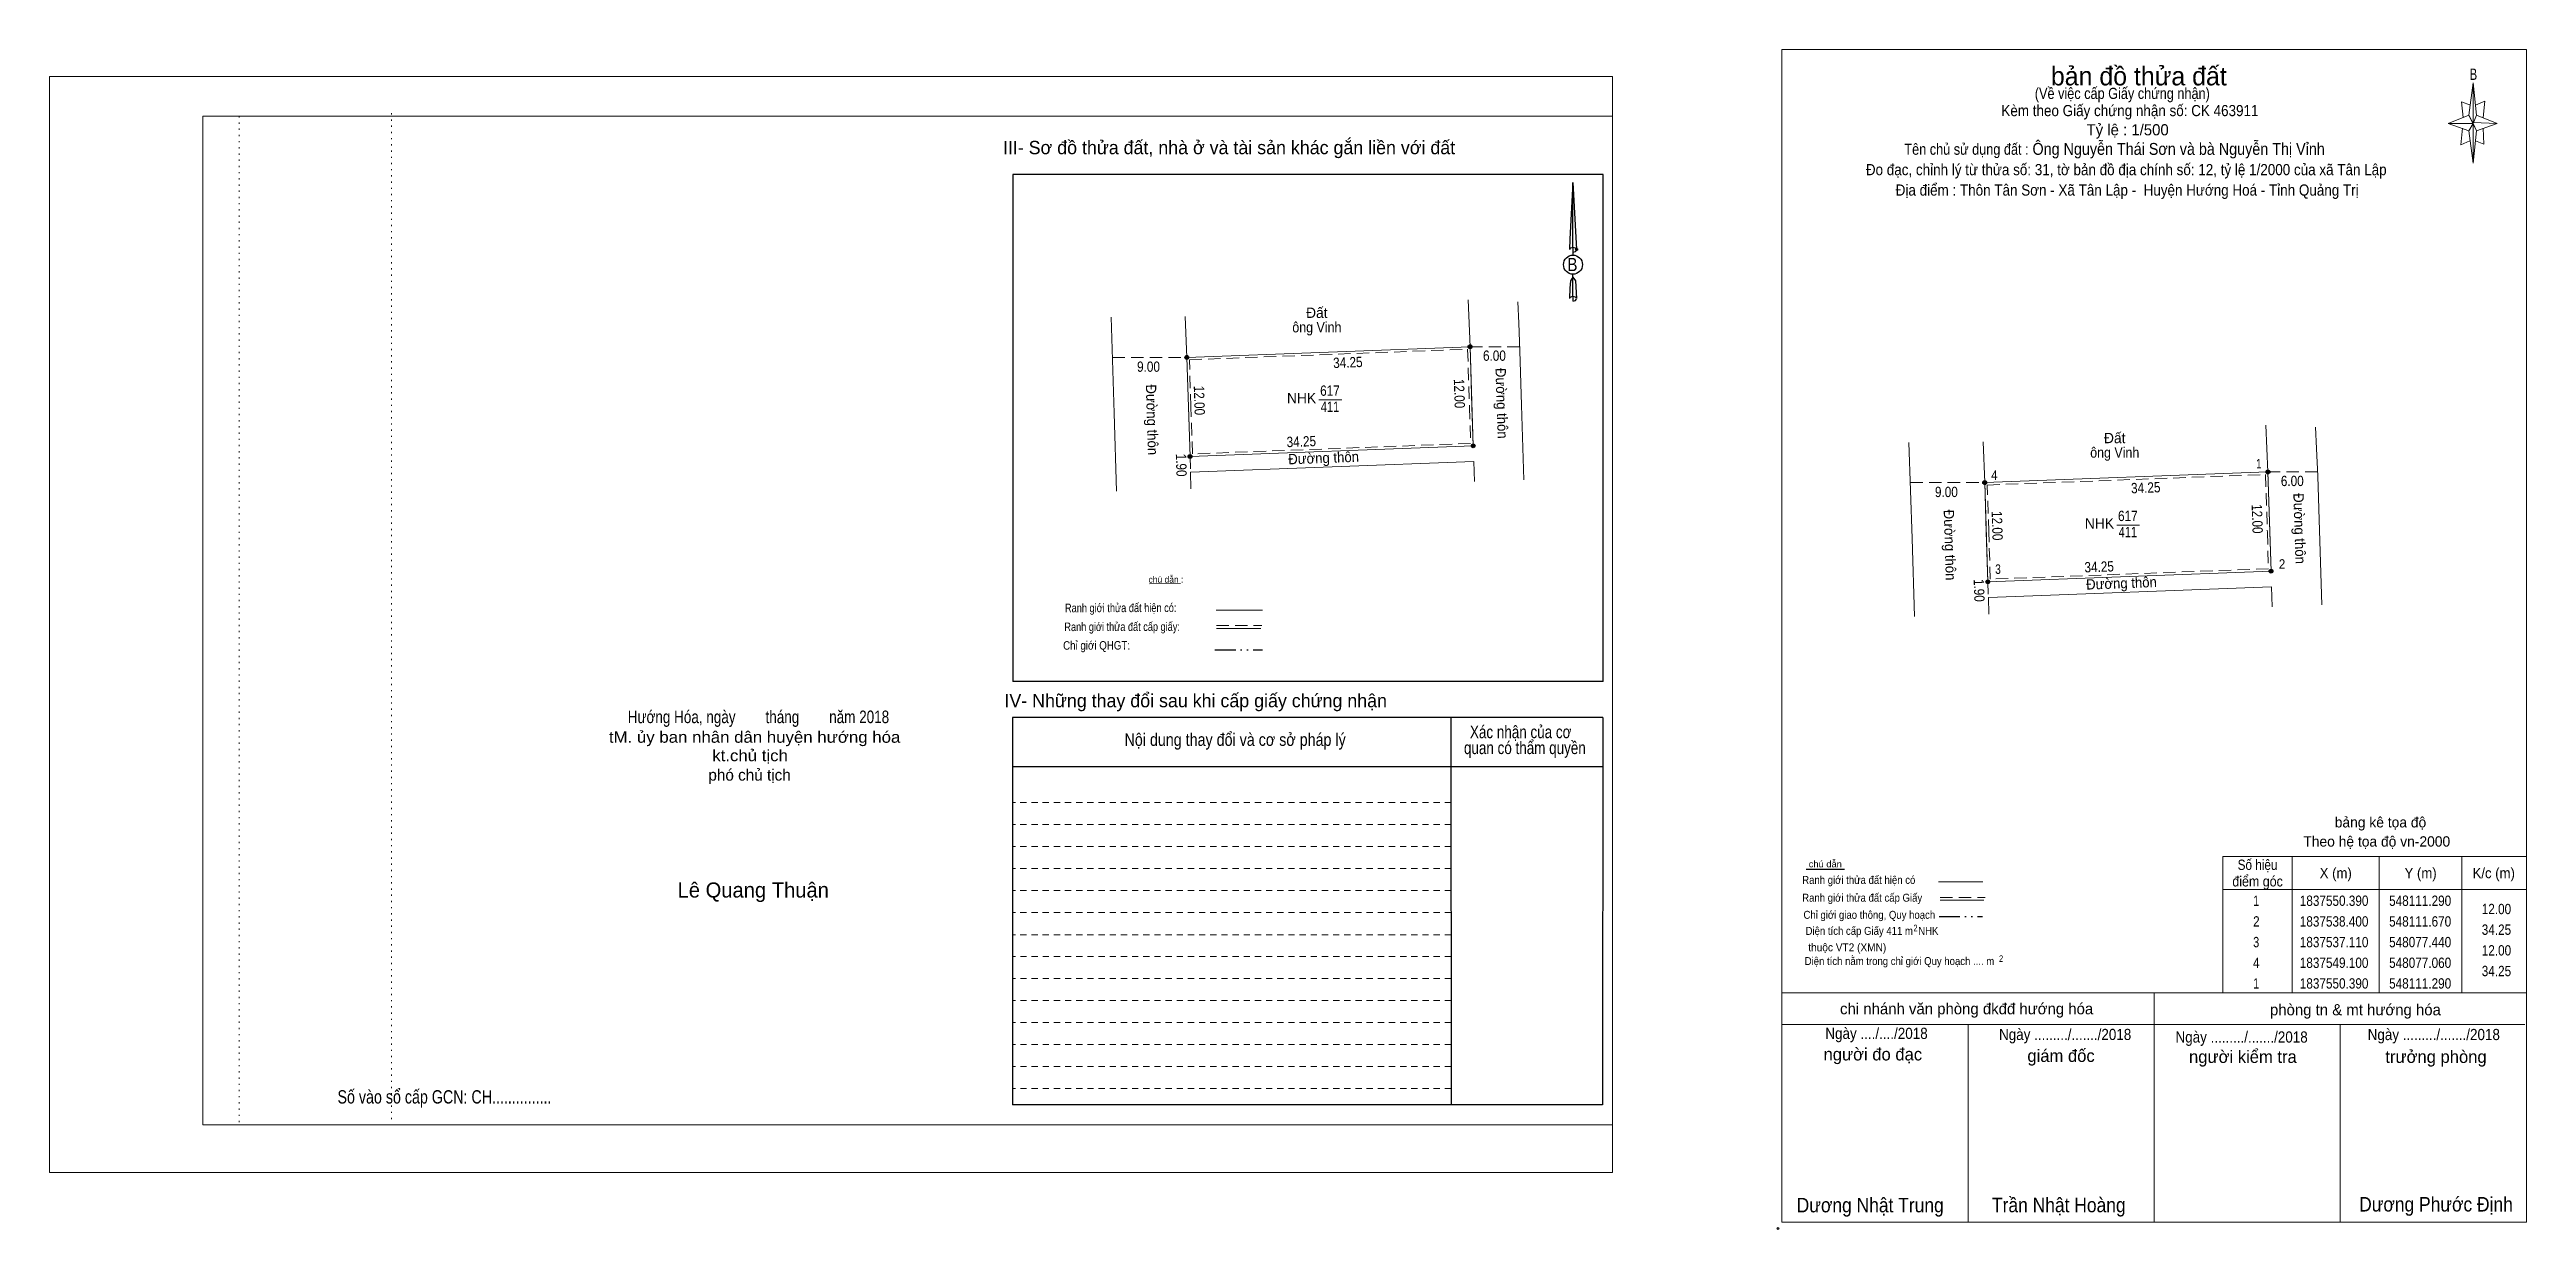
# Model space of a CAD drawing. Header units: metres. Extents: x 547664 to 548155, y 1837483 to 1837625.
# Drawn here: x 547664.1 to 547963.5, y 1837482.6 to 1837625.3 of the extents above; entities that cross this region are included whole.
import ezdxf
from ezdxf.enums import TextEntityAlignment as Align

# ---------------------------------------------------------------- set-up
doc = ezdxf.new("R2010")
doc.units = ezdxf.units.M
doc.header["$LTSCALE"] = 0.5
doc.header["$PDMODE"] = 32
doc.header["$PDSIZE"] = 0.25
for name, pattern in [('DASH_DOUBLE_DOT', [9.2, 5, -1.2, 0.3, -1.2, 0.3, -1.2]), ('DOTTED', [1.5, 0.3, -1.2]), ('MEDIUM_DASHED', [4.5, 3, -1.5]), ('SHORT_DASHED', [2.7, 1.5, -1.2])]:
    doc.linetypes.add(name, pattern=pattern)
for name, color, linetype, lineweight in [('1', 7, 'Continuous', 13), ('16', 7, 'Continuous', 25), ('18', 7, 'Continuous', 25), ('28', 7, 'SHORT_DASHED', 13), ('5', 7, 'DASH_DOUBLE_DOT', 13), ('55', 7, 'Continuous', 13), ('63', 7, 'Continuous', 13), ('7', 7, 'Continuous', 13), ('8', 7, 'Continuous', 13)]:
    doc.layers.add(name, color=color, linetype=linetype, lineweight=lineweight)

msp = doc.modelspace()

# ---------------------------------------------------------------- texts
at = {"layer": '16', "width": 0.8}
for p in [(547889.66, 1837518.66), (547900, 1837514.96)]:
    msp.add_text('2', height=0.8, dxfattribs=at).set_placement(p, align=Align.CENTER)
at = {"layer": '18'}
for s, height, width, p in [('B', 1.59, 0.85, (547848.185, 1837598.5)), ('Hướng Hóa, ngày        tháng        năm 2018', 1.523, 0.8, (547749.8, 1837543.83)), ('tM. ủy ban nhân dân huyện hướng hóa', 1.381, 1.1, (547749.335, 1837541.46)), ('kt.chủ tịch', 1.381, 1.1, (547748.785, 1837539.23)), ('Số vào sổ cấp GCN: CH...............', 1.611, 0.8, (547711.845, 1837497.83))]:
    msp.add_text(s, height=height, dxfattribs=dict(at, width=width)).set_placement(p, align=Align.CENTER)
for s, height, p in [('phó chủ tịch', 1.381, (547748.725, 1837536.88)), ('Lê Quang Thuận', 1.822, (547749.17, 1837522.74))]:
    msp.add_text(s, height=height, dxfattribs=at).set_placement(p, align=Align.CENTER)
at = {"layer": '28'}
for s, p in [('III- Sơ đồ thửa đất, nhà ở và tài sản khác gắn liền với đất', (547806.68, 1837612.64)), ('IV- Những thay đổi sau khi cấp giấy chứng nhận', (547802.65, 1837545.75))]:
    msp.add_text(s, height=1.611, dxfattribs=at).set_placement(p, align=Align.CENTER)
for s, width, p in [('Nội dung thay đổi và cơ sở pháp lý', 0.85, (547807.415, 1837541.08)), ('Xác nhận của cơ', 0.8, (547841.93, 1837542.01)), (' quan có thẩm quyền', 0.8, (547842.21, 1837540.09))]:
    msp.add_text(s, height=1.519, dxfattribs=dict(at, width=width)).set_placement(p, align=Align.CENTER)
at = {"layer": '5'}
for s, height, width, p in [('chú dẫn', 0.7999, 1.05, (547878.75, 1837526.39)), ('Ranh giới thửa đất hiện có ', 0.96, 0.9, (547882.955, 1837524.39)), ('Ranh giới thửa đất cấp Giấy', 0.96, 0.9, (547883.21, 1837522.24)), ('Chỉ giới giao thông, Quy hoạch', 0.96, 0.9, (547884.07, 1837520.17)), ('Diện tích cấp Giấy 411 m  NHK', 0.96, 0.9, (547884.395, 1837518.23)), ('Diện tích nằm trong chỉ giới Quy hoạch .... m', 0.96, 0.9, (547887.715, 1837514.58)), ('thuộc VT2 (XMN)', 0.96, 0.95, (547881.405, 1837516.24))]:
    msp.add_text(s, height=height, dxfattribs=dict(at, width=width)).set_placement(p, align=Align.CENTER)
at = {"layer": '55'}
for s, height, width, p in [('Ranh giới thửa đất hiện có:', 1.04, 0.8, (547793.5838, 1837557.2562)), ('Ranh giới thửa đất cấp giấy:', 1.035, 0.8, (547793.7588, 1837554.9767)), ('Chỉ giới QHGT:', 1.035, 0.85, (547790.6688, 1837552.7196))]:
    msp.add_text(s, height=height, rotation=0.135, dxfattribs=dict(at, width=width)).set_placement(p, align=Align.CENTER)
at = {"layer": '63'}
for s, width, p in [('Số hiệu', 0.85, (547931, 1837526.08)), ('điểm góc', 0.9, (547931, 1837524.08)), ('X (m)', 0.95, (547940.45, 1837525.08)), ('Y (m)', 0.95, (547950.705, 1837525.08)), ('K/c (m)', 0.95, (547959.545, 1837525.08)), (' 1', 0.75, (547930.65, 1837521.73)), ('1837550.390', 0.85, (547940.25, 1837521.73)), ('548111.290', 0.85, (547950.65, 1837521.73)), (' 2', 0.85, (547930.655, 1837519.23)), ('1837538.400', 0.85, (547940.25, 1837519.23)), ('548111.670', 0.85, (547950.65, 1837519.23)), (' 4', 0.85, (547930.65, 1837514.23)), (' 3', 0.8, (547930.645, 1837516.73)), ('1837537.110', 0.85, (547940.25, 1837516.73)), ('1837549.100', 0.85, (547940.25, 1837514.23)), ('548077.440', 0.85, (547950.65, 1837516.73)), ('548077.060', 0.85, (547950.65, 1837514.23)), (' 1', 0.75, (547930.65, 1837511.73)), ('1837550.390', 0.85, (547940.25, 1837511.73)), ('548111.290', 0.85, (547950.65, 1837511.73))]:
    msp.add_text(s, height=1.25, dxfattribs=dict(at, width=width)).set_placement(p, align=Align.CENTER)
at = {"layer": '63', "width": 0.85}
for s, p in [('12.00', (547961.65, 1837520.73)), ('34.25', (547961.65, 1837518.23)), ('12.00', (547961.65, 1837515.73)), ('34.25', (547961.65, 1837513.23))]:
    msp.add_text(s, height=1.25, dxfattribs=at).set_placement(p, align=Align.RIGHT)
at = {"layer": '7'}
for s, height, p in [('bản đồ thửa đất', 2.25, (547916.645, 1837620.96)), ('Tỷ lệ : 1/500', 1.35, (547915.295, 1837614.92)), ('Theo hệ tọa độ vn-2000', 1.25, (547945.405, 1837528.9)), ('bảng kê tọa độ', 1.25, (547945.855, 1837531.22)), ('chi nhánh văn phòng đkđđ hướng hóa', 1.35, (547895.83, 1837508.62)), ('phòng tn & mt hướng hóa', 1.35, (547942.825, 1837508.5)), ('người đo đạc', 1.5, (547884.495, 1837503.04)), ('giám đốc', 1.5, (547907.245, 1837502.86)), ('người kiểm tra', 1.5, (547929.225, 1837502.74)), ('trưởng phòng', 1.5, (547952.565, 1837502.74))]:
    msp.add_text(s, height=height, dxfattribs=at).set_placement(p, align=Align.CENTER)
for s, height, width, p in [('B', 1.378, 0.75, (547957.085, 1837621.62)), ('(Về việc cấp Giấy chứng nhận)', 1.35, 0.85, (547914.65, 1837619.32)), ('Kèm theo Giấy chứng nhận số: CK 463911', 1.35, 0.9, (547915.57, 1837617.24)), ('Tên chủ sử dụng đất :', 1.35, 0.85, (547895.815, 1837612.57)), ('Đo đạc, chỉnh lý từ thửa số: 31, tờ bản đồ địa chính số: 12, tỷ lệ 1/2000 của xã Tân Lập', 1.35, 0.9, (547915.125, 1837610.1)), ('Địa điểm : Thôn Tân Sơn - Xã Tân Lập -  Huyện Hướng Hoá - Tỉnh Quảng Trị ', 1.35, 0.9, (547915.465, 1837607.63)), ('Ngày ..../..../2018', 1.35, 0.9, (547884.94, 1837505.64)), ('Ngày ........./......./2018', 1.35, 0.9, (547907.74, 1837505.51)), ('Ngày ........./......./2018', 1.35, 0.9, (547929.07, 1837505.2)), ('Ngày ........./......./2018', 1.35, 0.9, (547952.3, 1837505.5)), ('Dương Nhật Trung', 1.75, 0.9, (547884.18, 1837484.67)), ('Trần Nhật Hoàng', 1.75, 0.9, (547906.975, 1837484.68)), ('Dương Phước Định', 1.75, 0.9, (547952.565, 1837484.77))]:
    msp.add_text(s, height=height, dxfattribs=dict(at, width=width)).set_placement(p, align=Align.CENTER)
at = {"layer": '7', "width": 0.9}
msp.add_text('Ông Nguyễn Thái Sơn và bà Nguyễn Thị Vỉnh', height=1.44, dxfattribs=at).set_placement((547903.79, 1837612.56))
at = {"layer": '7'}
msp.add_text('chú dẫn :', height=0.7652, rotation=359.974, dxfattribs=at).set_placement((547799.0548, 1837560.8189), align=Align.CENTER)
at = {"layer": '8'}
for s, p in [('Đất', (547817.29, 1837592.84)), ('NHK', (547815.445, 1837582.52)), ('Đất', (547913.73, 1837577.69)), ('NHK', (547911.885, 1837567.37))]:
    msp.add_text(s, height=1.25, dxfattribs=at).set_placement(p, align=Align.CENTER)
for s, height, width, p in [('ông Vinh', 1.25, 0.9, (547817.295, 1837591.09)), ('9.00', 1.25, 0.85, (547796.945, 1837586.32)), ('6.00', 1.25, 0.85, (547838.755, 1837587.65)), ('617', 1.25, 0.85, (547818.875, 1837583.42)), ('411', 1.25, 0.8, (547818.88, 1837581.47)), ('ông Vinh', 1.25, 0.9, (547913.735, 1837575.94)), ('1', 1.154, 0.75, (547931.16, 1837574.63)), ('9.00', 1.25, 0.85, (547893.385, 1837571.17)), ('4', 1.154, 0.9, (547899.185, 1837573.25)), ('6.00', 1.25, 0.85, (547935.195, 1837572.5)), ('617', 1.25, 0.85, (547915.315, 1837568.27)), ('411', 1.25, 0.8, (547915.32, 1837566.32)), ('3', 1.154, 0.8, (547899.625, 1837561.88)), ('2', 1.154, 0.9, (547933.96, 1837562.5))]:
    msp.add_text(s, height=height, dxfattribs=dict(at, width=width)).set_placement(p, align=Align.CENTER)
for s, rotation, width, p in [('34.25', 2.158, 0.85, (547821.0665, 1837586.8385)), ('Đường thôn', 271.763, 0.95, (547796.7499, 1837580.5042)), ('12.00', 271.815, 0.85, (547802.468, 1837582.8398)), ('12.00', 271.815, 0.85, (547833.898, 1837583.6698)), ('Đường thôn', 271.831, 0.95, (547839.0145, 1837582.495)), ('34.25', 2.158, 0.85, (547815.4365, 1837577.2685)), ('1.90', 271.809, 0.85, (547800.2849, 1837575.0197)), ('Đường thôn', 2.158, 0.95, (547818.1315, 1837575.287)), ('34.25', 2.158, 0.85, (547917.5065, 1837571.6885)), ('Đường thôn', 271.763, 0.95, (547893.1899, 1837565.3542)), ('12.00', 271.815, 0.85, (547898.908, 1837567.6898)), ('12.00', 271.815, 0.85, (547930.338, 1837568.5198)), ('Đường thôn', 271.831, 0.95, (547935.4545, 1837567.345)), ('34.25', 2.158, 0.85, (547911.8765, 1837562.1185)), ('1.90', 271.809, 0.85, (547896.7249, 1837559.8697)), ('Đường thôn', 2.158, 0.95, (547914.5715, 1837560.137))]:
    msp.add_text(s, height=1.25, rotation=rotation, dxfattribs=dict(at, width=width)).set_placement(p, align=Align.CENTER)

# ---------------------------------------------------------------- hatches: boundary and pattern name
at = {"layer": '8'}
for points in [[(547801.8107, 1837588.07, 1), (547801.3493, 1837588.07, 1)], [(547801.8107, 1837588.07, 1), (547801.3493, 1837588.07, 1)], [(547836.0407, 1837589.36, 1), (547835.5793, 1837589.36, 1)], [(547802.1907, 1837576.08, 1), (547801.7293, 1837576.08, 1)], [(547836.4207, 1837577.37, 1), (547835.9593, 1837577.37, 1)], [(547898.2507, 1837572.92, 1), (547897.7893, 1837572.92, 1)], [(547898.2507, 1837572.92, 1), (547897.7893, 1837572.92, 1)], [(547932.4807, 1837574.21, 1), (547932.0193, 1837574.21, 1)], [(547898.6307, 1837560.93, 1), (547898.1693, 1837560.93, 1)], [(547932.8607, 1837562.22, 1), (547932.3993, 1837562.22, 1)]]:
    msp.add_hatch(color=256, dxfattribs=at).paths.add_polyline_path(points)

# ---------------------------------------------------------------- linework, layer by layer
at = {"layer": '1'}
for p, q in [((547682.63, 1837617.23), (547853.01, 1837617.23)), ((547682.63, 1837495.27), (547682.63, 1837617.23)), ((547853.01, 1837617.23), (547853.01, 1837494.24)), ((547682.63, 1837495.27), (547853.01, 1837495.27))]:
    msp.add_line(p, q, dxfattribs=at)
at = {"layer": '1', "linetype": 'DOTTED'}
for p, q in [((547687.05, 1837617.23), (547687.05, 1837495.27)), ((547705.44, 1837617.59), (547705.44, 1837495.62))]:
    msp.add_line(p, q, dxfattribs=at)
at = {"layer": '1'}
msp.add_lwpolyline([(547664.11, 1837489.47), (547853.01, 1837489.47), (547853.01, 1837622.02), (547664.11, 1837622.02)], close=True, dxfattribs=at)
msp.add_lwpolyline([(547689.53, 1837617.23), (547853.01, 1837617.23), (547853.01, 1837495.27), (547689.53, 1837495.27)], dxfattribs=at)
at = {"layer": '16'}
msp.add_line((547881.05, 1837526.15), (547876.43, 1837526.15), dxfattribs=at)
at = {"layer": '18'}
for p, q in [((547848.24, 1837609.23), (547848.69, 1837601.11)), ((547848.24, 1837609.23), (547848.69, 1837601.11)), ((547848.24, 1837609.23), (547848.69, 1837601.11)), ((547847.89, 1837602.35), (547847.84, 1837601.11)), ((547848.24, 1837601.33), (547848.24, 1837601.04)), ((547848.24, 1837601.04), (547848.24, 1837600.83)), ((547848.24, 1837600.83), (547848.24, 1837600.5)), ((547848.24, 1837600.83), (547848.24, 1837600.5)), ((547848.24, 1837600.83), (547848.24, 1837600.5)), ((547848.24, 1837597.75), (547848.24, 1837598.11)), ((547848.24, 1837597.75), (547848.24, 1837598.11)), ((547848.24, 1837597.75), (547848.24, 1837598.11)), ((547848.24, 1837597.75), (547848.55, 1837597.31)), ((547848.24, 1837597.75), (547848.55, 1837597.31)), ((547848.24, 1837597.75), (547848.55, 1837597.31)), ((547848.55, 1837597.31), (547848.69, 1837595.18)), ((547848.55, 1837597.31), (547848.69, 1837595.18)), ((547848.55, 1837597.31), (547848.69, 1837595.18)), ((547848.24, 1837595.44), (547848.24, 1837595.14)), ((547848.24, 1837595.14), (547848.24, 1837594.89)), ((547848.69, 1837595.18), (547848.69, 1837595.19))]:
    msp.add_line(p, q, dxfattribs=at)
for points in [[(547848.24, 1837601.33), (547848.24, 1837609.23), (547847.89, 1837602.35)], [(547848.24, 1837595.44), (547848.24, 1837597.75), (547847.97, 1837597.31), (547847.89, 1837596.44), (547847.84, 1837595.19)]]:
    msp.add_lwpolyline(points, dxfattribs=at)
msp.add_ellipse((547848.253, 1837599.2801), major_axis=(0, 1.158), ratio=0.983453, dxfattribs=at)
for centre, start_param, end_param in [((547848.2534, 1837601.0646), 1.57079633, 3.07445202), ((547848.2534, 1837601.0646), 0.06714063, 1.57079633), ((547848.2534, 1837601.0646), 4.71238898, 6.28318531), ((547848.2534, 1837595.1541), 2.49106941, 3.07427841), ((547848.2534, 1837595.1541), 1.57079633, 2.49106941), ((547848.2534, 1837595.1541), 0.06714063, 1.57079633), ((547848.2534, 1837595.1541), 4.71238898, 6.28318531)]:
    msp.add_ellipse(centre, major_axis=(0.4175, 0), ratio=0.655448, start_param=start_param, end_param=end_param, dxfattribs=at)
msp.add_point((547848.69, 1837601.11), dxfattribs=at)
at = {"layer": '28', "linetype": 'Continuous', "lineweight": 25}
for p, q in [((547851.9, 1837548.85), (547780.54, 1837548.85)), ((547833.49, 1837544.51), (547833.51, 1837497.66)), ((547851.84, 1837544.51), (547851.81, 1837497.66)), ((547851.81, 1837538.56), (547780.49, 1837538.56)), ((547851.81, 1837497.66), (547780.49, 1837497.66))]:
    msp.add_line(p, q, dxfattribs=at)
at = {"layer": '28'}
for p, q in [((547833.5, 1837534.25), (547780.49, 1837534.25)), ((547833.5, 1837531.59), (547780.49, 1837531.59)), ((547833.5, 1837528.91), (547780.49, 1837528.91)), ((547833.5, 1837526.27), (547780.49, 1837526.27)), ((547833.5, 1837523.6), (547780.49, 1837523.6)), ((547833.5, 1837520.94), (547780.49, 1837520.94)), ((547833.5, 1837518.24), (547780.49, 1837518.24)), ((547833.51, 1837515.59), (547780.49, 1837515.59)), ((547833.51, 1837512.95), (547780.49, 1837512.95)), ((547833.51, 1837510.3), (547780.49, 1837510.3)), ((547833.51, 1837507.62), (547780.49, 1837507.62)), ((547833.51, 1837504.95), (547780.49, 1837504.95)), ((547833.51, 1837502.31), (547780.49, 1837502.31)), ((547833.51, 1837499.65), (547780.49, 1837499.65))]:
    msp.add_line(p, q, dxfattribs=at)
at = {"layer": '28', "linetype": 'Continuous', "lineweight": 25}
for points in [[(547851.9, 1837548.85), (547851.9, 1837610.19), (547780.54, 1837610.19), (547780.54, 1837548.85)], [(547851.84, 1837544.51), (547780.49, 1837544.51), (547780.49, 1837497.66)]]:
    msp.add_lwpolyline(points, dxfattribs=at)
at = {"layer": '5', "lineweight": 25}
for p, q in [((547804.98, 1837552.68), (547810.73, 1837552.68)), ((547892.53, 1837520.45), (547897.77, 1837520.45))]:
    msp.add_line(p, q, dxfattribs=at)
at = {"layer": '5', "linetype": 'Continuous'}
for p, q in [((547892.43, 1837524.66), (547897.81, 1837524.66)), ((547892.63, 1837522.42), (547897.9, 1837522.42))]:
    msp.add_line(p, q, dxfattribs=at)
at = {"layer": '5', "linetype": 'MEDIUM_DASHED'}
msp.add_line((547892.63, 1837522.74), (547898.07, 1837522.74), dxfattribs=at)
at = {"layer": '55'}
for p, q in [((547805.12, 1837557.51), (547810.73, 1837557.51)), ((547805.16, 1837555.26), (547810.54, 1837555.26)), ((547805.16, 1837555.26), (547810.54, 1837555.26))]:
    msp.add_line(p, q, dxfattribs=at)
at = {"layer": '55', "linetype": 'MEDIUM_DASHED'}
msp.add_line((547805.15, 1837555.64), (547810.66, 1837555.64), dxfattribs=at)
at = {"layer": '63'}
for p, q in [((547935.2, 1837527.7), (547935.2, 1837511.2)), ((547945.7, 1837527.7), (547945.7, 1837511.2)), ((547955.7, 1837527.7), (547955.7, 1837511.2)), ((547926.8, 1837523.7), (547963.5, 1837523.7))]:
    msp.add_line(p, q, dxfattribs=at)
msp.add_lwpolyline([(547926.8, 1837527.7), (547963.5, 1837527.7), (547963.5, 1837511.2), (547926.8, 1837511.2)], close=True, dxfattribs=at)
at = {"layer": '7'}
for p, q in [((547956.55, 1837617.37), (547957.05, 1837621.27)), ((547957.45, 1837617.37), (547959.95, 1837616.37)), ((547956.55, 1837615.47), (547954.05, 1837616.37)), ((547957.45, 1837615.47), (547957.05, 1837611.57)), ((547958.35, 1837613.87), (547957.35, 1837614.27)), ((547958.25, 1837615.77), (547958.35, 1837613.87)), ((547797.07, 1837560.67), (547800.8, 1837560.72)), ((547873.5, 1837511.2), (547963.5, 1837511.2)), ((547873.5, 1837511.2), (547963.5, 1837511.2)), ((547873.5, 1837511.2), (547963.5, 1837511.2)), ((547918.5, 1837483.5), (547918.5, 1837511.2)), ((547873.5, 1837507.4), (547963.3, 1837507.4)), ((547896, 1837483.5), (547896, 1837507.4)), ((547941, 1837483.5), (547941, 1837507.4)), ((547963.5, 1837483.5), (547873.5, 1837483.5))]:
    msp.add_line(p, q, dxfattribs=at)
for points in [[(547873.5, 1837625.3), (547963.5, 1837625.3), (547963.5, 1837483.5), (547873.5, 1837483.5)], [(547957.05, 1837621.27), (547957.45, 1837617.37), (547957.05, 1837616.37)], [(547957.05, 1837616.37), (547954.05, 1837616.37), (547956.55, 1837617.37), (547957.45, 1837615.47), (547959.95, 1837616.37), (547957.05, 1837616.47)], [(547957.05, 1837616.37), (547957.05, 1837611.57), (547956.55, 1837615.47)]]:
    msp.add_lwpolyline(points, close=True, dxfattribs=at)
for points in [[(547957.05, 1837616.37), (547956.55, 1837617.37), (547954.05, 1837616.37)], [(547956.75, 1837618.57), (547955.65, 1837618.97), (547955.85, 1837617.07)], [(547957.35, 1837618.57), (547958.45, 1837619.07), (547958.25, 1837617.07)], [(547955.75, 1837615.77), (547955.55, 1837613.77), (547956.65, 1837614.27)], [(547957.05, 1837616.37), (547957.45, 1837615.47), (547959.95, 1837616.37)]]:
    msp.add_lwpolyline(points, dxfattribs=at)
msp.add_point((547873.03, 1837482.72), dxfattribs=at)
at = {"layer": '8'}
for p, q in [((547801.58, 1837588.07), (547801.38, 1837593)), ((547835.81, 1837589.36), (547835.57, 1837595.02)), ((547817.54, 1837582.92), (547820.3, 1837582.92)), ((547932.25, 1837574.21), (547932.01, 1837579.87)), ((547898.02, 1837572.92), (547897.82, 1837577.85)), ((547913.98, 1837567.77), (547916.74, 1837567.77))]:
    msp.add_line(p, q, dxfattribs=at)
at = {"layer": '8', "linetype": 'MEDIUM_DASHED'}
for p, q in [((547792.6, 1837588.07), (547801.81, 1837588.07)), ((547841.81, 1837589.36), (547836.04, 1837589.36)), ((547801.96, 1837576.08), (547802.02, 1837574.18)), ((547889.04, 1837572.92), (547898.25, 1837572.92)), ((547938.25, 1837574.21), (547932.48, 1837574.21)), ((547898.4, 1837560.93), (547898.46, 1837559.03))]:
    msp.add_line(p, q, dxfattribs=at)
at = {"layer": '8'}
for points in [[(547842.33, 1837573.27), (547842.04, 1837582.28), (547841.83, 1837588.85), (547841.69, 1837592.21), (547841.58, 1837594.79)], [(547792.42, 1837592.93), (547792.79, 1837581.31), (547793.08, 1837571.89)], [(547938.77, 1837558.12), (547938.48, 1837567.13), (547938.27, 1837573.7), (547938.13, 1837577.06), (547938.02, 1837579.64)], [(547802.08, 1837572.16), (547802.02, 1837574.18), (547836.25, 1837575.47), (547836.34, 1837573.05)], [(547888.86, 1837577.78), (547889.23, 1837566.16), (547889.52, 1837556.74)], [(547898.52, 1837557.01), (547898.46, 1837559.03), (547932.69, 1837560.32), (547932.78, 1837557.9)]]:
    msp.add_lwpolyline(points, dxfattribs=at)
for points in [[(547801.58, 1837588.07), (547835.81, 1837589.36), (547836.04, 1837582.09), (547836.19, 1837577.37), (547801.96, 1837576.08), (547801.77, 1837582.09)], [(547835.81, 1837589.36), (547836.19, 1837577.37), (547801.96, 1837576.08), (547801.58, 1837588.07)], [(547898.02, 1837572.92), (547932.25, 1837574.21), (547932.48, 1837566.94), (547932.63, 1837562.22), (547898.4, 1837560.93), (547898.21, 1837566.94)], [(547932.25, 1837574.21), (547932.63, 1837562.22), (547898.4, 1837560.93), (547898.02, 1837572.92)]]:
    msp.add_lwpolyline(points, close=True, dxfattribs=at)
at = {"layer": '8', "linetype": 'MEDIUM_DASHED'}
for points in [[(547801.89, 1837587.78), (547835.52, 1837589.05), (547835.74, 1837582.08), (547835.88, 1837577.66), (547802.25, 1837576.39), (547802.07, 1837582.1)], [(547898.33, 1837572.63), (547931.96, 1837573.9), (547932.18, 1837566.93), (547932.32, 1837562.51), (547898.69, 1837561.24), (547898.51, 1837566.95)]]:
    msp.add_lwpolyline(points, close=True, dxfattribs=at)
at = {"layer": '8', "lineweight": 25}
for centre in [(547801.58, 1837588.07), (547801.58, 1837588.07), (547835.81, 1837589.36), (547801.96, 1837576.08), (547836.19, 1837577.37), (547898.02, 1837572.92), (547898.02, 1837572.92), (547932.25, 1837574.21), (547898.4, 1837560.93), (547932.63, 1837562.22)]:
    msp.add_circle(centre, 0.2307, dxfattribs=at)

msp.set_redraw_order([(e.dxf.handle, doc.entitydb.next_handle()) for e in msp.query("TEXT MTEXT ATTDEF DIMENSION ARC_DIMENSION")])  # texts and dimensions are drawn at this point

doc.saveas('drawing.dxf')
